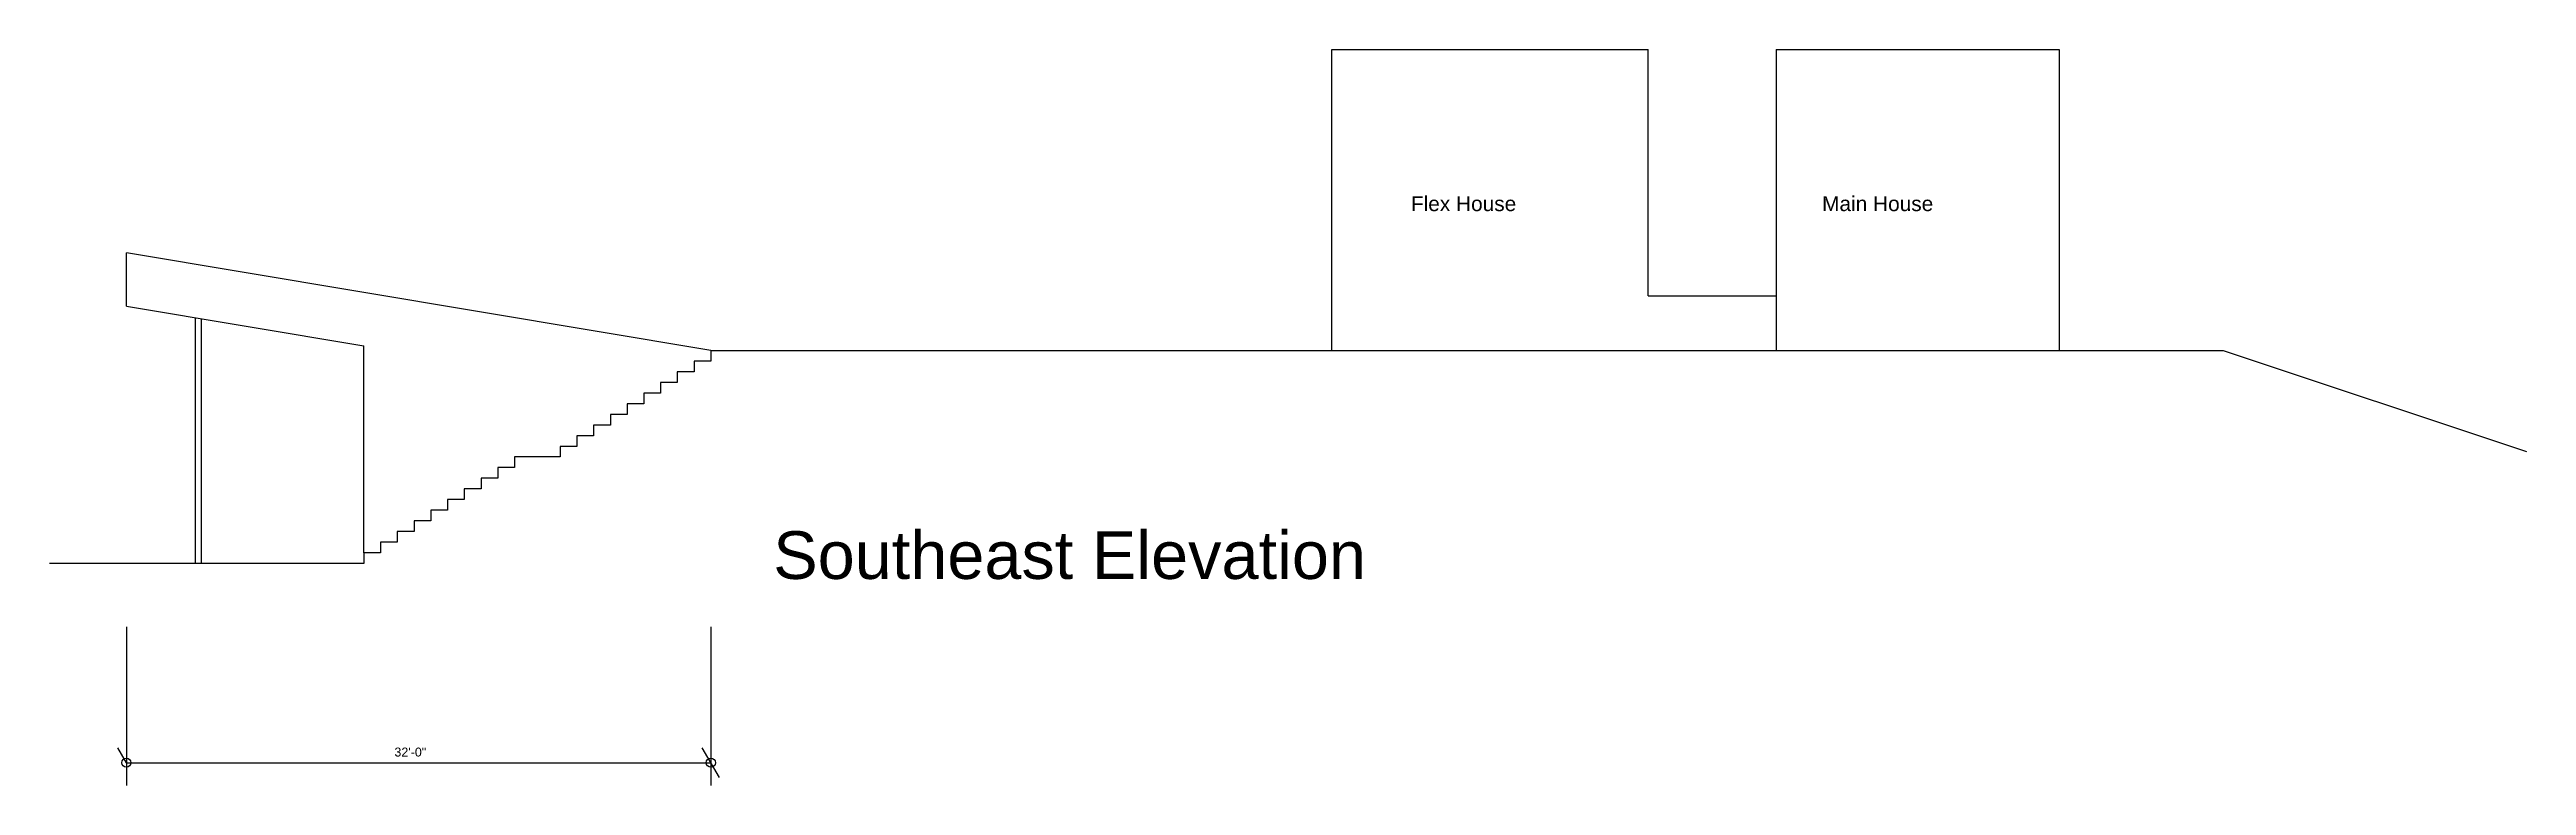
# Model space of a CAD drawing. Header units: inches. Extents: x -2 to 3443, y 0 to 2222.
# Drawn here: x 1815 to 3443, y 1738 to 2222 of the extents above; entities that cross this region are included whole.
import ezdxf

# ---------------------------------------------------------------- set-up
doc = ezdxf.new("R2010")
doc.units = ezdxf.units.IN
doc.header["$MEASUREMENT"] = 0
doc.layers.add('deck', color=253, linetype='Continuous')
doc.layers.add('dims', color=252, linetype='Continuous')
doc.styles.get("Standard").update_dxf_attribs({"font": 'arial.ttf'})

msp = doc.modelspace()

# ---------------------------------------------------------------- texts
for s, p in [('Flex House', (2709.8, 2115.9)), ('Main House', (2980, 2115.9))]:
    msp.add_text(s, height=9.8, rotation=360).set_placement(p)
for s, height, p in [('Southeast Elevation', 31.348, (2290.8, 1874)), ('32\'-0"', 5.88, (2041.9, 1757.2))]:
    msp.add_text(s, height=height).set_placement(p)

# ---------------------------------------------------------------- linework, layer by layer
for p, q in [((2657.8, 2024.2), (2657.8, 2222.2)), ((2657.8, 2222.2), (2865.8, 2222.2)), ((2865.8, 2060.2), (2865.8, 2222.2)), ((2949.8, 2222.2), (2949.8, 2024.2)), ((2949.8, 2222.2), (3135.8, 2222.2)), ((3135.8, 2222.2), (3135.8, 2024.2)), ((1865.8, 2053.4), (1865.8, 2088.5)), ((2249.8, 2024.2), (1865.8, 2088.5)), ((1865.8, 2053.4), (2021.8, 2027.4)), ((2865.8, 2060.2), (2949.8, 2060.2)), ((1911.2, 1884.2), (1911.2, 2045.8)), ((1915.2, 1884.2), (1915.2, 2045.2)), ((2021.8, 1891.2), (2021.8, 2027.4)), ((2249.8, 2024.2), (2249.8, 2017.2)), ((2249.8, 2024.2), (3243.6, 2024.2)), ((3243.6, 2024.2), (3442.8, 1957.8)), ((2227.8, 2003.2), (2216.8, 2003.2)), ((2216.8, 2003.2), (2216.8, 1996.2)), ((2238.8, 2010.2), (2227.8, 2010.2)), ((2227.8, 2010.2), (2227.8, 2003.2)), ((2249.8, 2017.2), (2238.8, 2017.2)), ((2238.8, 2017.2), (2238.8, 2010.2)), ((2205.8, 1989.2), (2194.8, 1989.2)), ((2194.8, 1989.2), (2194.8, 1982.2)), ((2216.8, 1996.2), (2205.8, 1996.2)), ((2205.8, 1996.2), (2205.8, 1989.2)), ((2183.8, 1975.2), (2172.8, 1975.2)), ((2172.8, 1975.2), (2172.8, 1968.2)), ((2194.8, 1982.2), (2183.8, 1982.2)), ((2183.8, 1982.2), (2183.8, 1975.2)), ((2150.8, 1954.2), (2120.8, 1954.2)), ((2120.8, 1954.2), (2120.8, 1947.2)), ((2161.8, 1961.2), (2150.8, 1961.2)), ((2150.8, 1961.2), (2150.8, 1954.2)), ((2172.8, 1968.2), (2161.8, 1968.2)), ((2161.8, 1968.2), (2161.8, 1961.2)), ((2109.8, 1940.2), (2098.8, 1940.2)), ((2098.8, 1940.2), (2098.8, 1933.2)), ((2120.8, 1947.2), (2109.8, 1947.2)), ((2109.8, 1947.2), (2109.8, 1940.2)), ((2087.8, 1926.2), (2076.8, 1926.2)), ((2076.8, 1926.2), (2076.8, 1919.2)), ((2098.8, 1933.2), (2087.8, 1933.2)), ((2087.8, 1933.2), (2087.8, 1926.2)), ((2054.8, 1905.2), (2043.8, 1905.2)), ((2043.8, 1905.2), (2043.8, 1898.2)), ((2065.8, 1912.2), (2054.8, 1912.2)), ((2054.8, 1912.2), (2054.8, 1905.2)), ((2076.8, 1919.2), (2065.8, 1919.2)), ((2065.8, 1919.2), (2065.8, 1912.2)), ((2032.8, 1891.2), (2021.8, 1891.2)), ((2021.8, 1891.2), (2021.8, 1884.2)), ((2043.8, 1898.2), (2032.8, 1898.2)), ((2032.8, 1898.2), (2032.8, 1891.2))]:
    msp.add_line(p, q)
msp.add_circle((2949.8, 2222.2), 2.273736754432321e-13)
at = {"layer": 'deck'}
msp.add_line((2021.8, 1884.2), (1815.3, 1884.2), dxfattribs=at)
at = {"layer": 'dims'}
for p, q in [((1865.8, 1842.5), (1865.8, 1738.1)), ((2249.8, 1842.5), (2249.8, 1738.1)), ((1865.8, 1753.1), (1860.1, 1763)), ((2255.5, 1743.3), (2244.1, 1763)), ((1865.8, 1753.1), (2249.8, 1753.1))]:
    msp.add_line(p, q, dxfattribs=at)
for centre in [(1865.8, 1753.1), (2249.8, 1753.1)]:
    msp.add_circle(centre, 3, dxfattribs=at)

msp.set_redraw_order([(e.dxf.handle, doc.entitydb.next_handle()) for e in msp.query("TEXT MTEXT ATTDEF DIMENSION ARC_DIMENSION")])  # texts and dimensions are drawn at this point

doc.saveas('drawing.dxf')
